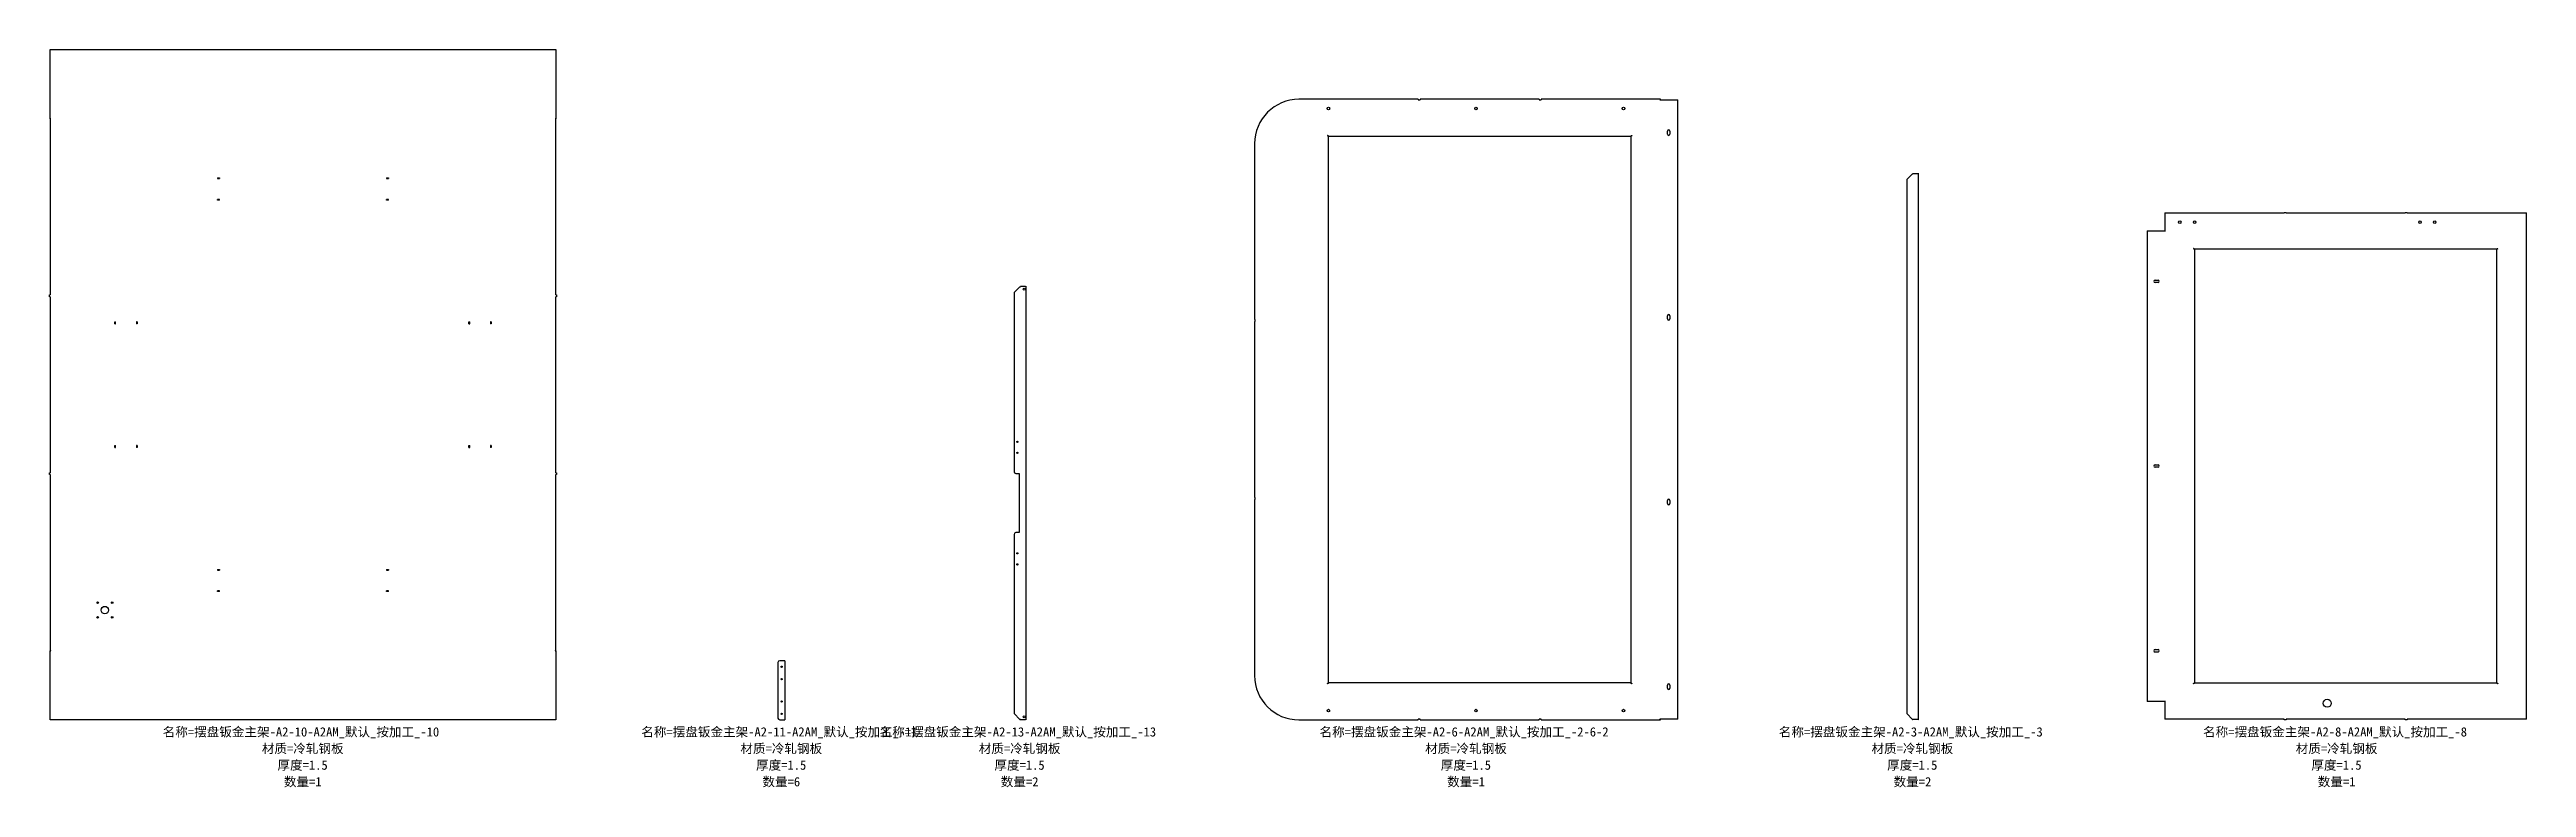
# Model space of a CAD drawing. Header units: millimetres. Extents: x -448 to 35876, y -20183 to -3164.
# Drawn here: x 1940 to 8653, y -20183 to -18185 of the extents above; entities that cross this region are included whole.
import ezdxf

# ---------------------------------------------------------------- set-up
doc = ezdxf.new("R2010")
doc.units = ezdxf.units.MM
doc.layers.add('零件信息', color=131, linetype='Continuous')
doc.styles.add('SLDTEXTSTYLE1', font='', dxfattribs={"bigfont": 'bigfont'})
doc.styles.get('SLDTEXTSTYLE1').set_extended_font_data('宋体')

msp = doc.modelspace()

# ---------------------------------------------------------------- texts
at = {"layer": '零件信息', "char_height": 25, "attachment_point": 2, "style": 'SLDTEXTSTYLE1'}
for s, insert in [('名称=摆盘钣金主架-A2-10-A2AM_默认_按加工_-10', (2621.4, -20020)), ('材质=冷轧钢板', (2626.2, -20065)), ('名称=摆盘钣金主架-A2-11-A2AM_默认_按加工_-11', (3918.4, -20020)), ('材质=冷轧钢板', (3923.2, -20065)), ('名称=摆盘钣金主架-A2-13-A2AM_默认_按加工_-13', (4564.4, -20020)), ('材质=冷轧钢板', (4569.2, -20065)), ('名称=摆盘钣金主架-A2-6-A2AM_默认_按加工_-2-6-2', (5773.7, -20020)), ('材质=冷轧钢板', (5779, -20065)), ('名称=摆盘钣金主架-A2-3-A2AM_默认_按加工_-3', (6984.4, -20020)), ('材质=冷轧钢板', (6988.7, -20065)), ('名称=摆盘钣金主架-A2-8-A2AM_默认_按加工_-8', (8134.2, -20020)), ('材质=冷轧钢板', (8138.5, -20065)), ('厚度=1.5', (2625.8, -20110)), ('厚度=1.5', (3922.9, -20110)), ('厚度=1.5', (4568.9, -20110)), ('厚度=1.5', (5778.6, -20110)), ('厚度=1.5', (6988.4, -20110)), ('厚度=1.5', (8138.1, -20110)), ('数量=1', (2626.3, -20155)), ('数量=6', (3923.3, -20155)), ('数量=2', (4569.3, -20155)), ('数量=1', (5779.1, -20155)), ('数量=2', (6988.9, -20155)), ('数量=1', (8138.6, -20155))]:
    msp.add_mtext(s, dxfattribs=dict(at, insert=insert))

# ---------------------------------------------------------------- linework, layer by layer
at = {"color": 7, "linetype": 'Continuous', "lineweight": 25}
for p, q in [((1941.5, -18372.7), (1941.5, -18185.4)), ((1941.5, -18185.4), (3312.5, -18185.4)), ((3312.5, -18185.4), (3312.5, -18372.7)), ((5649.2, -18320), (5326, -18320)), ((5649.2, -18320), (5649.2, -18321.7)), ((5649.2, -18321.7), (5654.6, -18321.7)), ((5654.6, -18320), (5654.6, -18321.7)), ((5977.5, -18320), (5654.6, -18320)), ((5977.5, -18320), (5977.5, -18321.7)), ((5977.5, -18321.7), (5982.9, -18321.7)), ((5982.9, -18320), (5982.9, -18321.7)), ((6306, -18320), (5982.9, -18320)), ((6304.3, -18321.3), (6306, -18321.3)), ((6304.3, -18321.5), (6304.3, -18321.3)), ((6304.3, -18321.5), (6353.5, -18321.5)), ((6306, -18321.3), (6306, -18320)), ((6353.5, -19998.5), (6353.5, -18321.5)), ((1943.5, -18372.7), (1941.5, -18372.7)), ((1941.5, -18373.1), (1941.5, -18849.3)), ((1941.5, -18373.1), (1943.5, -18373.1)), ((1943.5, -18373.1), (1943.5, -18372.7)), ((3312.5, -18372.7), (3310.5, -18372.7)), ((3310.5, -18372.7), (3310.5, -18373.1)), ((3310.5, -18373.1), (3312.5, -18373.1)), ((3312.5, -18849.3), (3312.5, -18373.1)), ((5206, -18440), (5206, -18916.5)), ((5406, -19899.9), (5406, -18420.1)), ((5406.1, -18420), (6225.9, -18420)), ((6226, -18420.1), (6226, -19899.9)), ((6325.2, -18414.2), (6325.2, -18405.8)), ((6331.8, -18405.8), (6331.8, -18414.2)), ((6989.3, -18521.6), (6973.5, -18537.3)), ((6989.9, -18521.4), (6990.6, -18521.2)), ((6991.3, -18520.8), (7004.8, -18520.8)), ((7005.5, -20000), (7005.5, -18520.2)), ((2395, -18532.5), (2395, -18534.4)), ((2395, -18532.5), (2400.4, -18532.5)), ((2395, -18534.4), (2400.4, -18534.4)), ((2400.4, -18591), (2395, -18591)), ((2395, -18592.9), (2395, -18591)), ((2400.4, -18592.9), (2395, -18592.9)), ((2400.4, -18532.5), (2400.4, -18534.4)), ((2400.4, -18592.9), (2400.4, -18591)), ((2853.6, -18532.5), (2853.6, -18534.4)), ((2853.6, -18532.5), (2859, -18532.5)), ((2853.6, -18534.4), (2859, -18534.4)), ((2859, -18591), (2853.6, -18591)), ((2853.6, -18592.9), (2853.6, -18591)), ((2859, -18592.9), (2853.6, -18592.9)), ((2859, -18532.5), (2859, -18534.4)), ((2859, -18592.9), (2859, -18591)), ((6973.5, -18537.3), (6973.5, -19982.9)), ((7673, -18627.5), (7673, -18675.8)), ((7673, -18627.5), (7996.4, -18627.5)), ((7996.4, -18627.5), (7996.4, -18626)), ((7996.4, -18626), (8001.4, -18626)), ((8001.4, -18626), (8001.4, -18627.5)), ((8001.4, -18627.5), (8324.7, -18627.5)), ((8324.7, -18627.5), (8324.7, -18626)), ((8324.7, -18626), (8329.7, -18626)), ((8329.7, -18626), (8329.7, -18627.5)), ((8329.7, -18627.5), (8653, -18627.5)), ((8653, -19998.5), (8653, -18627.5)), ((7625.5, -18676), (7625.5, -19950)), ((7625.5, -18676), (7674.8, -18676)), ((7673, -18675.8), (7674.8, -18675.8)), ((7674.8, -18675.8), (7674.8, -18676)), ((7753, -18726.1), (7753, -19899.9)), ((8572.9, -18726), (7753.1, -18726)), ((8573, -19899.9), (8573, -18726.1)), ((1940, -18854.3), (1940, -18849.3)), ((1940, -18849.3), (1941.5, -18849.3)), ((1941.5, -18854.3), (1940, -18854.3)), ((1941.5, -18854.3), (1941.5, -19331)), ((3312.5, -18849.3), (3314, -18849.3)), ((3314, -18854.3), (3312.5, -18854.3)), ((3312.5, -19331), (3312.5, -18854.3)), ((3314, -18849.3), (3314, -18854.3)), ((4569.8, -18827.6), (4554, -18843.3)), ((4554, -18843.3), (4554, -19328.1)), ((4570.4, -18827.4), (4571.1, -18827.2)), ((4585.3, -18826.8), (4571.8, -18826.8)), ((4586, -18826.2), (4586, -20000)), ((7646.3, -18809.7), (7654.7, -18809.7)), ((7654.7, -18816.3), (7646.3, -18816.3)), ((2116.8, -18922.5), (2118.7, -18922.5)), ((2116.8, -18927.9), (2116.8, -18922.5)), ((2116.8, -18927.9), (2118.7, -18927.9)), ((2118.7, -18927.9), (2118.7, -18922.5)), ((2177.2, -18922.5), (2175.3, -18922.5)), ((2175.3, -18922.5), (2175.3, -18927.9)), ((2177.2, -18927.9), (2175.3, -18927.9)), ((2177.2, -18922.5), (2177.2, -18927.9)), ((3076.8, -18922.5), (3078.7, -18922.5)), ((3076.8, -18927.9), (3076.8, -18922.5)), ((3076.8, -18927.9), (3078.7, -18927.9)), ((3078.7, -18927.9), (3078.7, -18922.5)), ((3137.2, -18922.5), (3135.3, -18922.5)), ((3135.3, -18922.5), (3135.3, -18927.9)), ((3137.2, -18927.9), (3135.3, -18927.9)), ((3137.2, -18922.5), (3137.2, -18927.9)), ((5206, -18916.5), (5207.7, -18916.5)), ((5206, -18921.9), (5206, -19398.1)), ((5206, -18921.9), (5207.7, -18921.9)), ((5207.7, -18921.9), (5207.7, -18916.5)), ((6325.2, -18914.2), (6325.2, -18905.8)), ((6331.8, -18905.8), (6331.8, -18914.2)), ((2116.8, -19257.5), (2118.7, -19257.5)), ((2116.8, -19262.9), (2116.8, -19257.5)), ((2116.8, -19262.9), (2118.7, -19262.9)), ((2118.7, -19262.9), (2118.7, -19257.5)), ((2177.2, -19257.5), (2175.3, -19257.5)), ((2175.3, -19257.5), (2175.3, -19262.9)), ((2177.2, -19262.9), (2175.3, -19262.9)), ((2177.2, -19257.5), (2177.2, -19262.9)), ((3076.8, -19257.5), (3078.7, -19257.5)), ((3076.8, -19262.9), (3076.8, -19257.5)), ((3076.8, -19262.9), (3078.7, -19262.9)), ((3078.7, -19262.9), (3078.7, -19257.5)), ((3137.2, -19257.5), (3135.3, -19257.5)), ((3135.3, -19257.5), (3135.3, -19262.9)), ((3137.2, -19262.9), (3135.3, -19262.9)), ((3137.2, -19257.5), (3137.2, -19262.9)), ((1940, -19336), (1940, -19331)), ((1940, -19331), (1941.5, -19331)), ((3312.5, -19331), (3314, -19331)), ((3314, -19331), (3314, -19336)), ((4559, -19333.1), (4567.5, -19333.1)), ((4567.5, -19333.1), (4567.5, -19382.9)), ((7646.3, -19309.7), (7654.7, -19309.7)), ((7654.7, -19316.3), (7646.3, -19316.3)), ((1941.5, -19336), (1940, -19336)), ((1941.5, -19336), (1941.5, -19812.3)), ((3314, -19336), (3312.5, -19336)), ((3312.5, -19812.3), (3312.5, -19336)), ((4567.5, -19382.9), (4569.2, -19382.9)), ((4567.5, -19388.3), (4567.5, -19437.9)), ((4569.2, -19388.3), (4567.5, -19388.3)), ((4569.2, -19388.3), (4569.2, -19382.9)), ((5206, -19398.1), (5207.7, -19398.1)), ((5207.7, -19403.5), (5207.7, -19398.1)), ((4567.5, -19437.9), (4569.2, -19437.9)), ((4567.5, -19443.3), (4567.5, -19493.1)), ((4569.2, -19443.3), (4567.5, -19443.3)), ((4569.2, -19443.3), (4569.2, -19437.9)), ((5206, -19403.5), (5206, -19880)), ((5206, -19403.5), (5207.7, -19403.5)), ((6325.2, -19414.2), (6325.2, -19405.8)), ((6331.8, -19405.8), (6331.8, -19414.2)), ((4554, -19498.1), (4554, -19982.9)), ((4567.5, -19493.1), (4559, -19493.1)), ((2395, -19592.5), (2395, -19594.4)), ((2395, -19592.5), (2400.4, -19592.5)), ((2395, -19594.4), (2400.4, -19594.4)), ((2400.4, -19592.5), (2400.4, -19594.4)), ((2853.6, -19592.5), (2853.6, -19594.4)), ((2853.6, -19592.5), (2859, -19592.5)), ((2853.6, -19594.4), (2859, -19594.4)), ((2859, -19592.5), (2859, -19594.4)), ((2400.4, -19651), (2395, -19651)), ((2395, -19652.9), (2395, -19651)), ((2400.4, -19652.9), (2395, -19652.9)), ((2400.4, -19652.9), (2400.4, -19651)), ((2859, -19651), (2853.6, -19651)), ((2853.6, -19652.9), (2853.6, -19651)), ((2859, -19652.9), (2853.6, -19652.9)), ((2859, -19652.9), (2859, -19651)), ((1943.5, -19812.3), (1941.5, -19812.3)), ((1941.5, -20000), (1941.5, -19812.7)), ((1941.5, -19812.7), (1943.5, -19812.7)), ((1943.5, -19812.7), (1943.5, -19812.3)), ((3312.5, -19812.3), (3310.5, -19812.3)), ((3310.5, -19812.3), (3310.5, -19812.7)), ((3310.5, -19812.7), (3312.5, -19812.7)), ((3312.5, -19812.7), (3312.5, -20000)), ((3914, -19845), (3914, -19995)), ((3932.5, -19840), (3919, -19840)), ((3932.5, -19840), (3932.5, -19890)), ((7646.3, -19809.7), (7654.7, -19809.7)), ((7654.7, -19816.3), (7646.3, -19816.3)), ((3934, -19890), (3932.5, -19890)), ((3932.5, -19895), (3934, -19895)), ((3932.5, -19895), (3932.5, -19945)), ((3934, -19895), (3934, -19890)), ((6225.9, -19900), (5406.1, -19900)), ((6325.2, -19914.2), (6325.2, -19905.8)), ((6331.8, -19905.8), (6331.8, -19914.2)), ((7753.1, -19900), (8572.9, -19900)), ((3312.5, -20000), (1941.5, -20000)), ((3919, -20000), (3932.5, -20000)), ((3934, -19945), (3932.5, -19945)), ((3932.5, -19950), (3934, -19950)), ((3932.5, -19950), (3932.5, -20000)), ((3934, -19950), (3934, -19945)), ((4554, -19982.9), (4569.8, -19998.7)), ((4571.1, -19999.1), (4570.4, -19998.8)), ((4571.8, -19999.4), (4585.3, -19999.4)), ((5326, -20000), (5649.2, -20000)), ((5654.6, -19998.3), (5649.2, -19998.3)), ((5649.2, -20000), (5649.2, -19998.3)), ((5654.6, -20000), (5654.6, -19998.3)), ((5654.6, -20000), (5977.5, -20000)), ((5982.9, -19998.3), (5977.5, -19998.3)), ((5977.5, -20000), (5977.5, -19998.3)), ((5982.9, -20000), (5982.9, -19998.3)), ((5982.9, -20000), (6306, -20000)), ((6353.5, -19998.5), (6304.3, -19998.5)), ((6304.3, -19998.6), (6304.3, -19998.5)), ((6306, -19998.6), (6304.3, -19998.6)), ((6306, -20000), (6306, -19998.6)), ((6973.5, -19982.9), (6989.3, -19998.7)), ((6990.6, -19999.1), (6989.9, -19998.8)), ((7004.8, -19999.4), (6991.3, -19999.4)), ((7674.8, -19950), (7625.5, -19950)), ((7673, -19950.1), (7673, -19998.5)), ((7674.8, -19950.1), (7673, -19950.1)), ((7996.4, -19998.5), (7673, -19998.5)), ((7674.8, -19950), (7674.8, -19950.1)), ((7996.4, -20000), (7996.4, -19998.5)), ((8001.4, -20000), (7996.4, -20000)), ((8324.7, -19998.5), (8001.4, -19998.5)), ((8001.4, -19998.5), (8001.4, -20000)), ((8324.7, -20000), (8324.7, -19998.5)), ((8329.7, -20000), (8324.7, -20000)), ((8653, -19998.5), (8329.7, -19998.5)), ((8329.7, -19998.5), (8329.7, -20000))]:
    msp.add_line(p, q, dxfattribs=at)
for centre, radius in [((5406, -18345), 3.56), ((5806, -18345), 3.56), ((6206, -18345), 3.56), ((7713.5, -18652.5), 3.3), ((7753.5, -18652.5), 3.3), ((8364.5, -18652.5), 3.3), ((8404.5, -18652.5), 3.3), ((4581.5, -18834.1), 2.6), ((4563, -19247.1), 1.65), ((4563, -19277.1), 1.65), ((4563, -19549.1), 1.65), ((4563, -19579.1), 1.65), ((2070.2, -19682.9), 2.1), ((2070.2, -19722.5), 2.1), ((2090, -19702.7), 10), ((2109.8, -19682.9), 2.1), ((2109.8, -19722.5), 2.1), ((3924, -19856.2), 1.65), ((3924, -19889.7), 1.65), ((3924, -19950.2), 1.65), ((3924, -19983.7), 1.65), ((4581.5, -19992.1), 2.6), ((5406, -19975), 3.56), ((5806, -19975), 3.56), ((6206, -19975), 3.56), ((8113, -19955), 11)]:
    msp.add_circle(centre, radius, dxfattribs=at)
for centre, radius, start, end in [((5326, -18440), 120, 90, 180), ((6328.5, -18405.8), 3.3, 0, 180), ((6328.5, -18414.2), 3.3, 180, 0), ((7646.3, -18813), 3.3, 90, 270), ((7654.7, -18813), 3.3, 270, 90), ((6328.5, -18905.8), 3.3, 0, 180), ((6328.5, -18914.2), 3.3, 180, 0), ((4559, -19328.1), 5, 180, 270), ((7646.3, -19313), 3.3, 90, 270), ((7654.7, -19313), 3.3, 270, 90), ((6328.5, -19405.8), 3.3, 0, 180), ((6328.5, -19414.2), 3.3, 180, 0), ((4559, -19498.1), 5, 90, 180), ((3919, -19845), 5, 90, 180), ((7646.3, -19813), 3.3, 90, 270), ((7654.7, -19813), 3.3, 270, 90), ((5326, -19880), 120, 180, 270), ((6328.5, -19905.8), 3.3, 0, 180), ((6328.5, -19914.2), 3.3, 180, 0), ((3919, -19995), 5, 180, 270)]:
    msp.add_arc(centre, radius, start, end, dxfattribs=at)
for points, knots in [([(5403.8, -18417.8), (5404.1, -18417.9), (5404.3, -18418), (5404.8, -18418.2), (5405.1, -18418.4), (5405.4, -18418.6), (5405.5, -18418.7), (5405.7, -18419), (5405.8, -18419.1), (5405.9, -18419.3), (5406, -18419.5), (5406.1, -18419.7), (5406.1, -18419.9), (5406.1, -18420)], [0, 0, 0, 0, 0.25, 0.25, 0.5, 0.5, 0.625, 0.625, 0.75, 0.75, 0.875, 0.875, 1, 1, 1, 1]), ([(5406, -18420.1), (5405.7, -18420), (5405.5, -18420), (5405.1, -18419.8), (5405, -18419.7), (5404.8, -18419.5), (5404.7, -18419.4), (5404.4, -18419.1), (5404.2, -18418.8), (5404, -18418.3), (5403.9, -18418), (5403.8, -18417.8)], [0, 0, 0, 0, 0.25, 0.25, 0.375, 0.375, 0.5, 0.5, 0.75, 0.75, 1, 1, 1, 1]), ([(5406, -18420), (5405.9, -18419.8), (5405.7, -18419.7), (5405.3, -18419.3), (5405.2, -18419.1), (5404.8, -18418.7), (5404.6, -18418.6), (5404.3, -18418.3), (5404.2, -18418.2), (5404, -18418), (5403.9, -18417.9), (5403.8, -18417.8)], [0, 0, 0, 0, 0.25, 0.25, 0.5, 0.5, 0.75, 0.75, 0.875, 0.875, 1, 1, 1, 1]), ([(6225.9, -18420), (6226, -18419.7), (6226.1, -18419.5), (6226.3, -18419.1), (6226.3, -18419), (6226.5, -18418.7), (6226.6, -18418.6), (6227, -18418.4), (6227.2, -18418.2), (6227.7, -18418), (6228, -18417.9), (6228.3, -18417.8)], [0, 0, 0, 0, 0.25, 0.25, 0.375, 0.375, 0.5, 0.5, 0.75, 0.75, 1, 1, 1, 1]), ([(6228.3, -18417.8), (6228.2, -18418), (6228.1, -18418.3), (6227.8, -18418.8), (6227.7, -18419.1), (6227.4, -18419.4), (6227.3, -18419.5), (6227.1, -18419.7), (6227, -18419.7), (6226.7, -18419.9), (6226.6, -18419.9), (6226.3, -18420), (6226.2, -18420.1), (6226, -18420.1)], [0, 0, 0, 0, 0.25, 0.25, 0.5, 0.5, 0.625, 0.625, 0.75, 0.75, 0.875, 0.875, 1, 1, 1, 1]), ([(6226, -18420), (6226.2, -18419.8), (6226.4, -18419.7), (6226.7, -18419.3), (6226.9, -18419.1), (6227.3, -18418.7), (6227.5, -18418.6), (6227.8, -18418.3), (6227.9, -18418.2), (6228.1, -18418), (6228.2, -18417.9), (6228.3, -18417.8)], [0, 0, 0, 0, 0.25, 0.25, 0.5, 0.5, 0.75, 0.75, 0.875, 0.875, 1, 1, 1, 1]), ([(6989.3, -18521.6), (6989.3, -18521.5), (6989.4, -18521.5), (6989.5, -18521.5), (6989.5, -18521.5), (6989.6, -18521.5), (6989.6, -18521.5), (6989.7, -18521.5), (6989.8, -18521.4), (6989.9, -18521.4)], [0, 0, 0, 0, 0.0001624409, 0.0001624409, 0.0001624409, 0.000324882, 0.000324882, 0.000324882, 0.0006497532, 0.0006497532, 0.0006497532, 0.0006497532]), ([(6991.3, -18520.8), (6991.2, -18520.9), (6991.1, -18520.9), (6990.8, -18521.1), (6990.7, -18521.1), (6990.6, -18521.2)], [0, 0, 0, 0, 0.5, 0.5, 1, 1, 1, 1]), ([(7750.8, -18723.8), (7751.1, -18723.9), (7751.3, -18724), (7751.8, -18724.2), (7752.1, -18724.4), (7752.4, -18724.6), (7752.5, -18724.7), (7752.7, -18725), (7752.8, -18725.1), (7752.9, -18725.3), (7753, -18725.5), (7753.1, -18725.7), (7753.1, -18725.9), (7753.1, -18726)], [0, 0, 0, 0, 0.25, 0.25, 0.5, 0.5, 0.625, 0.625, 0.75, 0.75, 0.875, 0.875, 1, 1, 1, 1]), ([(7753, -18726.1), (7752.8, -18726), (7752.5, -18726), (7752.1, -18725.8), (7752, -18725.7), (7751.8, -18725.5), (7751.7, -18725.4), (7751.4, -18725.1), (7751.2, -18724.8), (7751, -18724.3), (7750.9, -18724), (7750.8, -18723.8)], [0, 0, 0, 0, 0.25, 0.25, 0.375, 0.375, 0.5, 0.5, 0.75, 0.75, 1, 1, 1, 1]), ([(7753, -18726), (7752.9, -18725.8), (7752.7, -18725.7), (7752.3, -18725.3), (7752.2, -18725.1), (7751.8, -18724.7), (7751.6, -18724.6), (7751.3, -18724.3), (7751.2, -18724.2), (7751, -18724), (7750.9, -18723.9), (7750.8, -18723.8)], [0, 0, 0, 0, 0.25, 0.25, 0.5, 0.5, 0.75, 0.75, 0.875, 0.875, 1, 1, 1, 1]), ([(8572.9, -18726), (8573, -18725.7), (8573.1, -18725.5), (8573.3, -18725.1), (8573.4, -18725), (8573.5, -18724.7), (8573.6, -18724.6), (8574, -18724.4), (8574.2, -18724.2), (8574.7, -18724), (8575, -18723.9), (8575.3, -18723.8)], [0, 0, 0, 0, 0.25, 0.25, 0.375, 0.375, 0.5, 0.5, 0.75, 0.75, 1, 1, 1, 1]), ([(8575.3, -18723.8), (8575.2, -18724), (8575.1, -18724.3), (8574.8, -18724.8), (8574.7, -18725.1), (8574.4, -18725.4), (8574.3, -18725.5), (8574.1, -18725.7), (8574, -18725.7), (8573.7, -18725.9), (8573.6, -18725.9), (8573.3, -18726), (8573.2, -18726.1), (8573, -18726.1)], [0, 0, 0, 0, 0.25, 0.25, 0.5, 0.5, 0.625, 0.625, 0.75, 0.75, 0.875, 0.875, 1, 1, 1, 1]), ([(8573, -18726), (8573.2, -18725.8), (8573.4, -18725.7), (8573.7, -18725.3), (8573.9, -18725.1), (8574.3, -18724.7), (8574.5, -18724.6), (8574.8, -18724.3), (8574.9, -18724.2), (8575.1, -18724), (8575.2, -18723.9), (8575.3, -18723.8)], [0, 0, 0, 0, 0.25, 0.25, 0.5, 0.5, 0.75, 0.75, 0.875, 0.875, 1, 1, 1, 1]), ([(4569.8, -18827.6), (4569.8, -18827.5), (4569.9, -18827.5), (4569.9, -18827.5), (4570, -18827.5), (4570, -18827.5), (4570.1, -18827.5), (4570.2, -18827.5), (4570.3, -18827.4), (4570.4, -18827.4)], [0, 0, 0, 0, 0.0001624409, 0.0001624409, 0.0001624409, 0.000324882, 0.000324882, 0.000324882, 0.0006497532, 0.0006497532, 0.0006497532, 0.0006497532]), ([(4571.8, -18826.8), (4571.7, -18826.9), (4571.6, -18826.9), (4571.3, -18827.1), (4571.2, -18827.1), (4571.1, -18827.2)], [0, 0, 0, 0, 0.5, 0.5, 1, 1, 1, 1]), ([(5403.8, -19902.2), (5403.9, -19902), (5404, -19901.7), (5404.2, -19901.2), (5404.4, -19900.9), (5404.7, -19900.6), (5404.8, -19900.5), (5405, -19900.3), (5405.1, -19900.2), (5405.3, -19900.1), (5405.5, -19900.1), (5405.7, -19900), (5405.9, -19899.9), (5406, -19899.9)], [0, 0, 0, 0, 0.25, 0.25, 0.5, 0.5, 0.625, 0.625, 0.75, 0.75, 0.875, 0.875, 1, 1, 1, 1]), ([(5406.1, -19900), (5406.1, -19900.3), (5406, -19900.5), (5405.8, -19900.9), (5405.7, -19901), (5405.5, -19901.3), (5405.4, -19901.4), (5405.1, -19901.6), (5404.8, -19901.8), (5404.3, -19902), (5404.1, -19902.1), (5403.8, -19902.2)], [0, 0, 0, 0, 0.25, 0.25, 0.375, 0.375, 0.5, 0.5, 0.75, 0.75, 1, 1, 1, 1]), ([(5406, -19900), (5405.9, -19900.2), (5405.7, -19900.3), (5405.3, -19900.7), (5405.2, -19900.9), (5404.8, -19901.3), (5404.6, -19901.4), (5404.3, -19901.7), (5404.2, -19901.8), (5404, -19902), (5403.9, -19902.1), (5403.8, -19902.2)], [0, 0, 0, 0, 0.25, 0.25, 0.5, 0.5, 0.75, 0.75, 0.875, 0.875, 1, 1, 1, 1]), ([(6228.3, -19902.2), (6228, -19902.1), (6227.7, -19902), (6227.2, -19901.8), (6227, -19901.6), (6226.6, -19901.4), (6226.5, -19901.3), (6226.3, -19901), (6226.3, -19900.9), (6226.1, -19900.7), (6226.1, -19900.5), (6226, -19900.3), (6225.9, -19900.1), (6225.9, -19900)], [0, 0, 0, 0, 0.25, 0.25, 0.5, 0.5, 0.625, 0.625, 0.75, 0.75, 0.875, 0.875, 1, 1, 1, 1]), ([(6226, -19899.9), (6226.3, -19900), (6226.6, -19900), (6226.9, -19900.2), (6227.1, -19900.3), (6227.3, -19900.5), (6227.4, -19900.6), (6227.7, -19900.9), (6227.8, -19901.2), (6228.1, -19901.7), (6228.2, -19902), (6228.3, -19902.2)], [0, 0, 0, 0, 0.25, 0.25, 0.375, 0.375, 0.5, 0.5, 0.75, 0.75, 1, 1, 1, 1]), ([(6226, -19900), (6226.2, -19900.2), (6226.4, -19900.3), (6226.7, -19900.7), (6226.9, -19900.9), (6227.3, -19901.3), (6227.5, -19901.4), (6227.8, -19901.7), (6227.9, -19901.8), (6228.1, -19902), (6228.2, -19902.1), (6228.3, -19902.2)], [0, 0, 0, 0, 0.25, 0.25, 0.5, 0.5, 0.75, 0.75, 0.875, 0.875, 1, 1, 1, 1]), ([(7750.8, -19902.2), (7750.9, -19902), (7751, -19901.7), (7751.2, -19901.2), (7751.4, -19900.9), (7751.7, -19900.6), (7751.8, -19900.5), (7752, -19900.3), (7752.1, -19900.2), (7752.4, -19900.1), (7752.5, -19900.1), (7752.8, -19900), (7752.9, -19899.9), (7753, -19899.9)], [0, 0, 0, 0, 0.25, 0.25, 0.5, 0.5, 0.625, 0.625, 0.75, 0.75, 0.875, 0.875, 1, 1, 1, 1]), ([(7753.1, -19900), (7753.1, -19900.3), (7753, -19900.5), (7752.8, -19900.9), (7752.7, -19901), (7752.5, -19901.3), (7752.4, -19901.4), (7752.1, -19901.6), (7751.8, -19901.8), (7751.3, -19902), (7751.1, -19902.1), (7750.8, -19902.2)], [0, 0, 0, 0, 0.25, 0.25, 0.375, 0.375, 0.5, 0.5, 0.75, 0.75, 1, 1, 1, 1]), ([(7753, -19900), (7752.9, -19900.2), (7752.7, -19900.3), (7752.3, -19900.7), (7752.2, -19900.9), (7751.8, -19901.3), (7751.6, -19901.4), (7751.3, -19901.7), (7751.2, -19901.8), (7751, -19902), (7750.9, -19902.1), (7750.8, -19902.2)], [0, 0, 0, 0, 0.25, 0.25, 0.5, 0.5, 0.75, 0.75, 0.875, 0.875, 1, 1, 1, 1]), ([(8575.3, -19902.2), (8575, -19902.1), (8574.7, -19902), (8574.2, -19901.8), (8574, -19901.6), (8573.6, -19901.4), (8573.5, -19901.3), (8573.4, -19901), (8573.3, -19900.9), (8573.1, -19900.7), (8573.1, -19900.5), (8573, -19900.3), (8573, -19900.1), (8572.9, -19900)], [0, 0, 0, 0, 0.25, 0.25, 0.5, 0.5, 0.625, 0.625, 0.75, 0.75, 0.875, 0.875, 1, 1, 1, 1]), ([(8573, -19899.9), (8573.3, -19900), (8573.6, -19900), (8574, -19900.2), (8574.1, -19900.3), (8574.3, -19900.5), (8574.4, -19900.6), (8574.7, -19900.9), (8574.8, -19901.2), (8575.1, -19901.7), (8575.2, -19902), (8575.3, -19902.2)], [0, 0, 0, 0, 0.25, 0.25, 0.375, 0.375, 0.5, 0.5, 0.75, 0.75, 1, 1, 1, 1]), ([(8573, -19900), (8573.2, -19900.2), (8573.4, -19900.3), (8573.7, -19900.7), (8573.9, -19900.9), (8574.3, -19901.3), (8574.5, -19901.4), (8574.8, -19901.7), (8574.9, -19901.8), (8575.1, -19902), (8575.2, -19902.1), (8575.3, -19902.2)], [0, 0, 0, 0, 0.25, 0.25, 0.5, 0.5, 0.75, 0.75, 0.875, 0.875, 1, 1, 1, 1]), ([(4569.8, -19998.7), (4569.8, -19998.7), (4569.9, -19998.7), (4569.9, -19998.7), (4570, -19998.7), (4570, -19998.7), (4570.1, -19998.7), (4570.2, -19998.8), (4570.3, -19998.8), (4570.4, -19998.8)], [0, 0, 0, 0, 0.0001624409, 0.0001624409, 0.0001624409, 0.000324882, 0.000324882, 0.000324882, 0.0006497532, 0.0006497532, 0.0006497532, 0.0006497532]), ([(4571.8, -19999.4), (4571.7, -19999.3), (4571.6, -19999.3), (4571.3, -19999.2), (4571.2, -19999.1), (4571.1, -19999.1)], [0, 0, 0, 0, 0.5, 0.5, 1, 1, 1, 1]), ([(6989.3, -19998.7), (6989.3, -19998.7), (6989.4, -19998.7), (6989.5, -19998.7), (6989.5, -19998.7), (6989.6, -19998.7), (6989.6, -19998.7), (6989.7, -19998.8), (6989.8, -19998.8), (6989.9, -19998.8)], [0, 0, 0, 0, 0.0001624409, 0.0001624409, 0.0001624409, 0.000324882, 0.000324882, 0.000324882, 0.0006497532, 0.0006497532, 0.0006497532, 0.0006497532]), ([(6991.3, -19999.4), (6991.2, -19999.3), (6991.1, -19999.3), (6990.8, -19999.2), (6990.7, -19999.1), (6990.6, -19999.1)], [0, 0, 0, 0, 0.5, 0.5, 1, 1, 1, 1])]:
    msp.add_open_spline(points, degree=3, knots=knots, dxfattribs=at)
for points in [[(5406, -18420.1), (5406, -18420.1), (5406, -18420), (5406, -18420)], [(5406.1, -18420), (5406.1, -18420), (5406.1, -18420), (5406, -18420)], [(6225.9, -18420), (6226, -18420), (6226, -18420), (6226, -18420)], [(6226, -18420.1), (6226, -18420.1), (6226, -18420), (6226, -18420)], [(7004.8, -18520.8), (7005, -18520.6), (7005.3, -18520.4), (7005.5, -18520.2)], [(7753.1, -18726), (7753.1, -18726), (7753.1, -18726), (7753, -18726)], [(7753, -18726.1), (7753, -18726.1), (7753, -18726), (7753, -18726)], [(8572.9, -18726), (8573, -18726), (8573, -18726), (8573, -18726)], [(8573, -18726.1), (8573, -18726.1), (8573, -18726), (8573, -18726)], [(4585.3, -18826.8), (4585.5, -18826.6), (4585.8, -18826.4), (4586, -18826.2)], [(5406, -19899.9), (5406, -19899.9), (5406, -19900), (5406, -19900)], [(5406.1, -19900), (5406.1, -19900), (5406.1, -19900), (5406, -19900)], [(6225.9, -19900), (6226, -19900), (6226, -19900), (6226, -19900)], [(6226, -19899.9), (6226, -19899.9), (6226, -19900), (6226, -19900)], [(7753, -19899.9), (7753, -19899.9), (7753, -19900), (7753, -19900)], [(7753.1, -19900), (7753.1, -19900), (7753.1, -19900), (7753, -19900)], [(8572.9, -19900), (8573, -19900), (8573, -19900), (8573, -19900)], [(8573, -19899.9), (8573, -19899.9), (8573, -19900), (8573, -19900)], [(4585.3, -19999.4), (4585.5, -19999.6), (4585.8, -19999.8), (4586, -20000)], [(7004.8, -19999.4), (7005, -19999.6), (7005.3, -19999.8), (7005.5, -20000)]]:
    msp.add_open_spline(points, degree=3, dxfattribs=at)

msp.set_redraw_order([(e.dxf.handle, doc.entitydb.next_handle()) for e in msp.query("TEXT MTEXT ATTDEF DIMENSION ARC_DIMENSION")])  # texts and dimensions are drawn at this point

doc.saveas('drawing.dxf')
